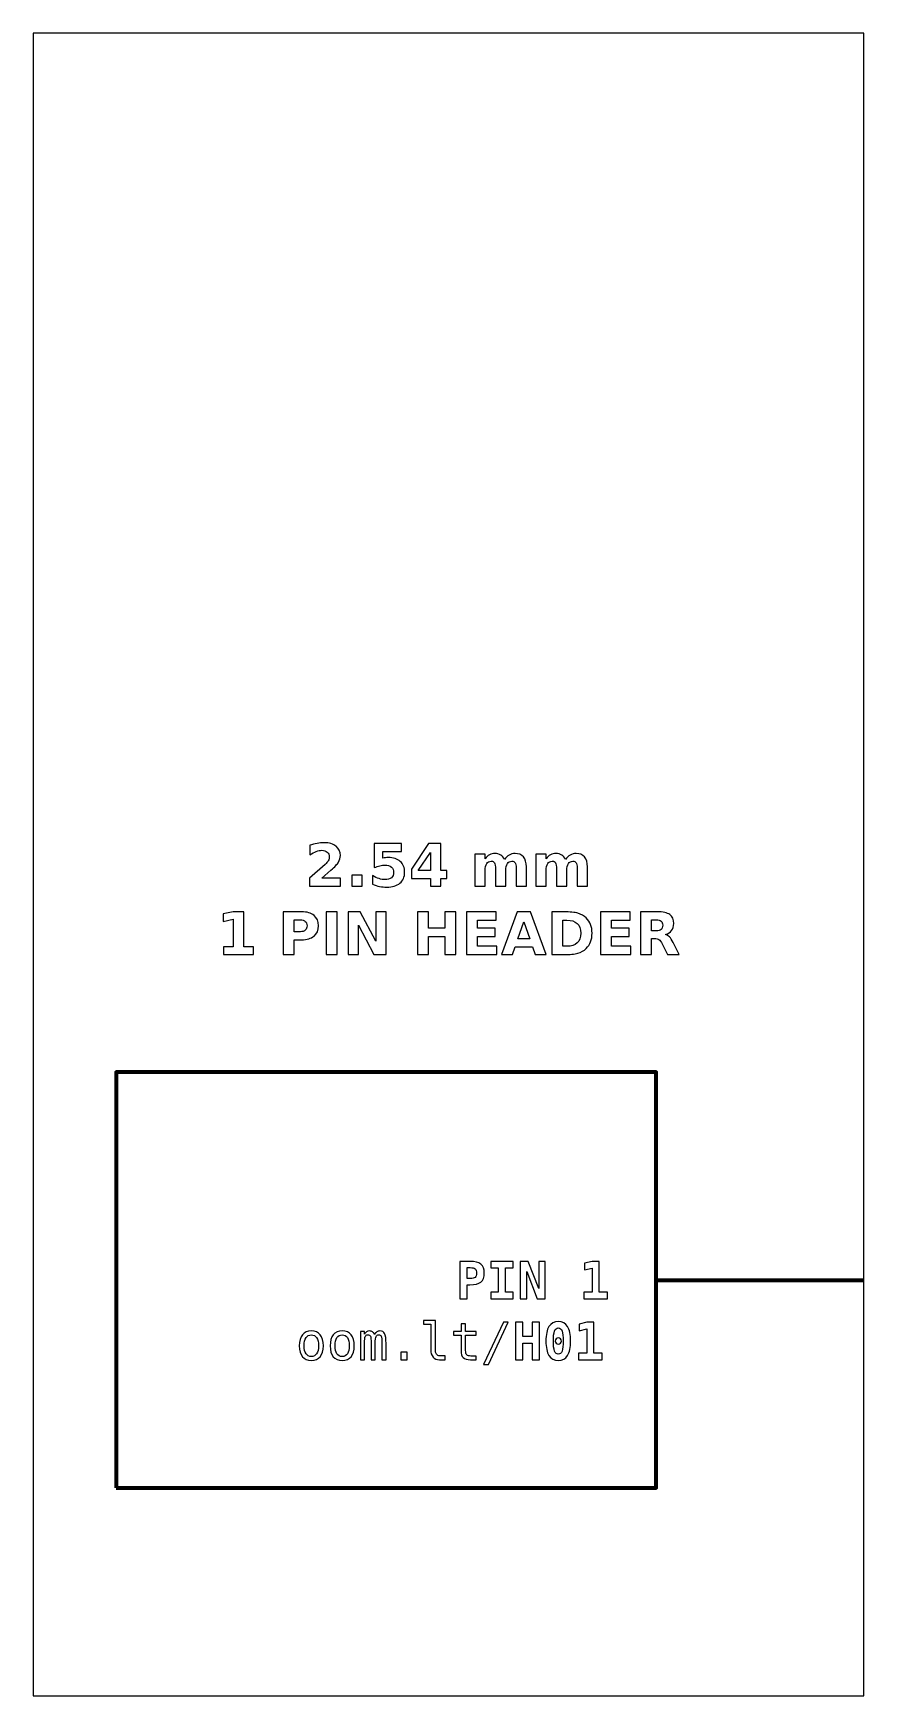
# Model space of a CAD drawing. Header units: centimetres. Extents: x -11.5 to -9.5, y -15.85 to -11.85.
import ezdxf

# ---------------------------------------------------------------- set-up
doc = ezdxf.new("R2010")
doc.units = ezdxf.units.CM
doc.header["$MEASUREMENT"] = 0
doc.layers.add('Layer 1', color=7, linetype='Continuous')

msp = doc.modelspace()

# ---------------------------------------------------------------- linework, layer by layer
at = {"layer": 'Layer 1', "color": 7}
msp.add_lwpolyline([(-11.5, -15.85), (-9.5, -15.85), (-9.5, -11.85), (-11.5, -11.85), (-11.5, -15.85)], close=True, dxfattribs=at)
at = {"layer": 'Layer 1', "color": 7, "lineweight": 100}
msp.add_lwpolyline([(-11.3, -15.35), (-10, -15.35), (-10, -14.35), (-11.3, -14.35), (-11.3, -15.35)], close=True, dxfattribs=at)
at = {"layer": 'Layer 1', "color": 250}
for points, knots in [([(-10.80503, -13.88297), (-10.80503, -13.88297), (-10.75975, -13.88297), (-10.75975, -13.88297), (-10.75975, -13.88297), (-10.75975, -13.88297), (-10.75975, -13.90247), (-10.75975, -13.90247), (-10.75975, -13.90247), (-10.75975, -13.90247), (-10.83452, -13.90247), (-10.83452, -13.90247), (-10.83452, -13.90247), (-10.83452, -13.90247), (-10.83452, -13.88297), (-10.83452, -13.88297), (-10.83452, -13.88297), (-10.83452, -13.88297), (-10.79696, -13.84984), (-10.79696, -13.84984), (-10.79696, -13.84984), (-10.7936, -13.8468), (-10.79113, -13.84384), (-10.78953, -13.84095), (-10.78953, -13.84095), (-10.78791, -13.83805), (-10.78711, -13.83504), (-10.78711, -13.83191), (-10.78711, -13.83191), (-10.78711, -13.82709), (-10.78873, -13.82321), (-10.79197, -13.82027), (-10.79197, -13.82027), (-10.7952, -13.81733), (-10.7995, -13.81588), (-10.80489, -13.81588), (-10.80489, -13.81588), (-10.80902, -13.81588), (-10.81354, -13.81677), (-10.81846, -13.81853), (-10.81846, -13.81853), (-10.82337, -13.8203), (-10.82864, -13.82293), (-10.83424, -13.82641), (-10.83424, -13.82641), (-10.83424, -13.82641), (-10.83424, -13.80381), (-10.83424, -13.80381), (-10.83424, -13.80381), (-10.82826, -13.80184), (-10.82236, -13.80033), (-10.81653, -13.7993), (-10.81653, -13.7993), (-10.81069, -13.79826), (-10.80498, -13.79774), (-10.79936, -13.79774), (-10.79936, -13.79774), (-10.78706, -13.79774), (-10.77749, -13.80045), (-10.77067, -13.80588), (-10.77067, -13.80588), (-10.76385, -13.81129), (-10.76044, -13.81884), (-10.76044, -13.82855), (-10.76044, -13.82855), (-10.76044, -13.83415), (-10.76189, -13.83937), (-10.76479, -13.84422), (-10.76479, -13.84422), (-10.76768, -13.84906), (-10.77377, -13.85555), (-10.78304, -13.86369), (-10.78304, -13.86369), (-10.78304, -13.86369), (-10.80503, -13.88297), (-10.80503, -13.88297)], [0, 0, 0, 0, 0.0526316, 0.0526316, 0.0526316, 0.0526316, 0.1052632, 0.1052632, 0.1052632, 0.1052632, 0.1578947, 0.1578947, 0.1578947, 0.1578947, 0.2105263, 0.2105263, 0.2105263, 0.2105263, 0.2631579, 0.2631579, 0.2631579, 0.2631579, 0.3157895, 0.3157895, 0.3157895, 0.3157895, 0.3684211, 0.3684211, 0.3684211, 0.3684211, 0.4210526, 0.4210526, 0.4210526, 0.4210526, 0.4736842, 0.4736842, 0.4736842, 0.4736842, 0.5263158, 0.5263158, 0.5263158, 0.5263158, 0.5789474, 0.5789474, 0.5789474, 0.5789474, 0.6315789, 0.6315789, 0.6315789, 0.6315789, 0.6842105, 0.6842105, 0.6842105, 0.6842105, 0.7368421, 0.7368421, 0.7368421, 0.7368421, 0.7894737, 0.7894737, 0.7894737, 0.7894737, 0.8421053, 0.8421053, 0.8421053, 0.8421053, 0.8947368, 0.8947368, 0.8947368, 0.8947368, 0.9473684, 0.9473684, 0.9473684, 0.9473684, 1, 1, 1, 1]), ([(-10.67894, -13.7996), (-10.67894, -13.7996), (-10.613, -13.7996), (-10.613, -13.7996), (-10.613, -13.7996), (-10.613, -13.7996), (-10.613, -13.8191), (-10.613, -13.8191), (-10.613, -13.8191), (-10.613, -13.8191), (-10.6578, -13.8191), (-10.6578, -13.8191), (-10.6578, -13.8191), (-10.6578, -13.8191), (-10.6578, -13.83502), (-10.6578, -13.83502), (-10.6578, -13.83502), (-10.65578, -13.83448), (-10.65375, -13.83406), (-10.65171, -13.83375), (-10.65171, -13.83375), (-10.64966, -13.83344), (-10.64752, -13.8333), (-10.64533, -13.8333), (-10.64533, -13.8333), (-10.63278, -13.8333), (-10.62302, -13.83643), (-10.61603, -13.84271), (-10.61603, -13.84271), (-10.60905, -13.84897), (-10.60557, -13.85771), (-10.60557, -13.86891), (-10.60557, -13.86891), (-10.60557, -13.88003), (-10.60938, -13.88874), (-10.61697, -13.89504), (-10.61697, -13.89504), (-10.62457, -13.90132), (-10.63513, -13.90447), (-10.64863, -13.90447), (-10.64863, -13.90447), (-10.65446, -13.90447), (-10.66025, -13.9039), (-10.66596, -13.90278), (-10.66596, -13.90278), (-10.67168, -13.90165), (-10.67737, -13.89995), (-10.68301, -13.89765), (-10.68301, -13.89765), (-10.68301, -13.89765), (-10.68301, -13.87676), (-10.68301, -13.87676), (-10.68301, -13.87676), (-10.67741, -13.87999), (-10.6721, -13.88239), (-10.66707, -13.88398), (-10.66707, -13.88398), (-10.66203, -13.88561), (-10.65728, -13.88641), (-10.65284, -13.88641), (-10.65284, -13.88641), (-10.64639, -13.88641), (-10.64134, -13.88483), (-10.63764, -13.88168), (-10.63764, -13.88168), (-10.63395, -13.87855), (-10.63209, -13.8743), (-10.63209, -13.86891), (-10.63209, -13.86891), (-10.63209, -13.8635), (-10.63395, -13.85924), (-10.63764, -13.85612), (-10.63764, -13.85612), (-10.64134, -13.85299), (-10.64639, -13.85144), (-10.65284, -13.85144), (-10.65284, -13.85144), (-10.65665, -13.85144), (-10.66072, -13.85193), (-10.66502, -13.85292), (-10.66502, -13.85292), (-10.66935, -13.8539), (-10.67398, -13.85543), (-10.67894, -13.8575), (-10.67894, -13.8575), (-10.67894, -13.8575), (-10.67894, -13.7996), (-10.67894, -13.7996)], [0, 0, 0, 0, 0.0454545, 0.0454545, 0.0454545, 0.0454545, 0.0909091, 0.0909091, 0.0909091, 0.0909091, 0.1363636, 0.1363636, 0.1363636, 0.1363636, 0.1818182, 0.1818182, 0.1818182, 0.1818182, 0.2272727, 0.2272727, 0.2272727, 0.2272727, 0.2727273, 0.2727273, 0.2727273, 0.2727273, 0.3181818, 0.3181818, 0.3181818, 0.3181818, 0.3636364, 0.3636364, 0.3636364, 0.3636364, 0.4090909, 0.4090909, 0.4090909, 0.4090909, 0.4545455, 0.4545455, 0.4545455, 0.4545455, 0.5, 0.5, 0.5, 0.5, 0.5454545, 0.5454545, 0.5454545, 0.5454545, 0.5909091, 0.5909091, 0.5909091, 0.5909091, 0.6363636, 0.6363636, 0.6363636, 0.6363636, 0.6818182, 0.6818182, 0.6818182, 0.6818182, 0.7272727, 0.7272727, 0.7272727, 0.7272727, 0.7727273, 0.7727273, 0.7727273, 0.7727273, 0.8181818, 0.8181818, 0.8181818, 0.8181818, 0.8636364, 0.8636364, 0.8636364, 0.8636364, 0.9090909, 0.9090909, 0.9090909, 0.9090909, 0.9545455, 0.9545455, 0.9545455, 0.9545455, 1, 1, 1, 1]), ([(-10.54816, -13.7996), (-10.54816, -13.7996), (-10.51866, -13.7996), (-10.51866, -13.7996), (-10.51866, -13.7996), (-10.51866, -13.7996), (-10.51866, -13.86451), (-10.51866, -13.86451), (-10.51866, -13.86451), (-10.51866, -13.86451), (-10.50399, -13.86451), (-10.50399, -13.86451), (-10.50399, -13.86451), (-10.50399, -13.86451), (-10.50399, -13.88373), (-10.50399, -13.88373), (-10.50399, -13.88373), (-10.50399, -13.88373), (-10.51866, -13.88373), (-10.51866, -13.88373), (-10.51866, -13.88373), (-10.51866, -13.88373), (-10.51866, -13.90247), (-10.51866, -13.90247), (-10.51866, -13.90247), (-10.51866, -13.90247), (-10.54373, -13.90247), (-10.54373, -13.90247), (-10.54373, -13.90247), (-10.54373, -13.90247), (-10.54373, -13.88373), (-10.54373, -13.88373), (-10.54373, -13.88373), (-10.54373, -13.88373), (-10.58936, -13.88373), (-10.58936, -13.88373), (-10.58936, -13.88373), (-10.58936, -13.88373), (-10.58936, -13.86098), (-10.58936, -13.86098), (-10.58936, -13.86098), (-10.58936, -13.86098), (-10.54816, -13.7996), (-10.54816, -13.7996)], [0, 0, 0, 0, 0.0909091, 0.0909091, 0.0909091, 0.0909091, 0.1818182, 0.1818182, 0.1818182, 0.1818182, 0.2727273, 0.2727273, 0.2727273, 0.2727273, 0.3636364, 0.3636364, 0.3636364, 0.3636364, 0.4545455, 0.4545455, 0.4545455, 0.4545455, 0.5454545, 0.5454545, 0.5454545, 0.5454545, 0.6363636, 0.6363636, 0.6363636, 0.6363636, 0.7272727, 0.7272727, 0.7272727, 0.7272727, 0.8181818, 0.8181818, 0.8181818, 0.8181818, 0.9090909, 0.9090909, 0.9090909, 0.9090909, 1, 1, 1, 1]), ([(-10.54373, -13.82145), (-10.54373, -13.82145), (-10.57283, -13.86451), (-10.57283, -13.86451), (-10.57283, -13.86451), (-10.57283, -13.86451), (-10.54373, -13.86451), (-10.54373, -13.86451), (-10.54373, -13.86451), (-10.54373, -13.86451), (-10.54373, -13.82145), (-10.54373, -13.82145)], [0, 0, 0, 0, 0.3333333, 0.3333333, 0.3333333, 0.3333333, 0.6666667, 0.6666667, 0.6666667, 0.6666667, 1, 1, 1, 1]), ([(-10.36502, -13.83812), (-10.36189, -13.83335), (-10.3582, -13.8297), (-10.35389, -13.82721), (-10.35389, -13.82721), (-10.34959, -13.82469), (-10.34489, -13.82345), (-10.33974, -13.82345), (-10.33974, -13.82345), (-10.33087, -13.82345), (-10.32412, -13.82618), (-10.31949, -13.83166), (-10.31949, -13.83166), (-10.31485, -13.83711), (-10.31252, -13.84506), (-10.31252, -13.85548), (-10.31252, -13.85548), (-10.31252, -13.85548), (-10.31252, -13.90247), (-10.31252, -13.90247), (-10.31252, -13.90247), (-10.31252, -13.90247), (-10.33734, -13.90247), (-10.33734, -13.90247), (-10.33734, -13.90247), (-10.33734, -13.90247), (-10.33734, -13.86223), (-10.33734, -13.86223), (-10.33734, -13.86223), (-10.33729, -13.86164), (-10.33727, -13.86103), (-10.33724, -13.86037), (-10.33724, -13.86037), (-10.33722, -13.85974), (-10.3372, -13.85882), (-10.3372, -13.85762), (-10.3372, -13.85762), (-10.3372, -13.85216), (-10.33799, -13.84819), (-10.33962, -13.84574), (-10.33962, -13.84574), (-10.34122, -13.84327), (-10.3438, -13.84205), (-10.34738, -13.84205), (-10.34738, -13.84205), (-10.35208, -13.84205), (-10.35568, -13.84398), (-10.35824, -13.84784), (-10.35824, -13.84784), (-10.36078, -13.85169), (-10.3621, -13.85727), (-10.3622, -13.86458), (-10.3622, -13.86458), (-10.3622, -13.86458), (-10.3622, -13.90247), (-10.3622, -13.90247), (-10.3622, -13.90247), (-10.3622, -13.90247), (-10.38701, -13.90247), (-10.38701, -13.90247), (-10.38701, -13.90247), (-10.38701, -13.90247), (-10.38701, -13.86223), (-10.38701, -13.86223), (-10.38701, -13.86223), (-10.38701, -13.85369), (-10.38774, -13.84819), (-10.38922, -13.84574), (-10.38922, -13.84574), (-10.39068, -13.84327), (-10.39329, -13.84205), (-10.39705, -13.84205), (-10.39705, -13.84205), (-10.4018, -13.84205), (-10.40545, -13.844), (-10.40801, -13.84788), (-10.40801, -13.84788), (-10.41057, -13.85176), (-10.41187, -13.85729), (-10.41187, -13.86451), (-10.41187, -13.86451), (-10.41187, -13.86451), (-10.41187, -13.90247), (-10.41187, -13.90247), (-10.41187, -13.90247), (-10.41187, -13.90247), (-10.43668, -13.90247), (-10.43668, -13.90247), (-10.43668, -13.90247), (-10.43668, -13.90247), (-10.43668, -13.82531), (-10.43668, -13.82531), (-10.43668, -13.82531), (-10.43668, -13.82531), (-10.41187, -13.82531), (-10.41187, -13.82531), (-10.41187, -13.82531), (-10.41187, -13.82531), (-10.41187, -13.83662), (-10.41187, -13.83662), (-10.41187, -13.83662), (-10.40883, -13.83224), (-10.40535, -13.82898), (-10.40142, -13.82676), (-10.40142, -13.82676), (-10.3975, -13.82455), (-10.39317, -13.82345), (-10.38844, -13.82345), (-10.38844, -13.82345), (-10.38313, -13.82345), (-10.3784, -13.82474), (-10.37433, -13.82731), (-10.37433, -13.82731), (-10.37024, -13.82989), (-10.36713, -13.83349), (-10.36502, -13.83812)], [0, 0, 0, 0, 0.0344828, 0.0344828, 0.0344828, 0.0344828, 0.0689655, 0.0689655, 0.0689655, 0.0689655, 0.1034483, 0.1034483, 0.1034483, 0.1034483, 0.137931, 0.137931, 0.137931, 0.137931, 0.1724138, 0.1724138, 0.1724138, 0.1724138, 0.2068966, 0.2068966, 0.2068966, 0.2068966, 0.2413793, 0.2413793, 0.2413793, 0.2413793, 0.2758621, 0.2758621, 0.2758621, 0.2758621, 0.3103448, 0.3103448, 0.3103448, 0.3103448, 0.3448276, 0.3448276, 0.3448276, 0.3448276, 0.3793103, 0.3793103, 0.3793103, 0.3793103, 0.4137931, 0.4137931, 0.4137931, 0.4137931, 0.4482759, 0.4482759, 0.4482759, 0.4482759, 0.4827586, 0.4827586, 0.4827586, 0.4827586, 0.5172414, 0.5172414, 0.5172414, 0.5172414, 0.5517241, 0.5517241, 0.5517241, 0.5517241, 0.5862069, 0.5862069, 0.5862069, 0.5862069, 0.6206897, 0.6206897, 0.6206897, 0.6206897, 0.6551724, 0.6551724, 0.6551724, 0.6551724, 0.6896552, 0.6896552, 0.6896552, 0.6896552, 0.7241379, 0.7241379, 0.7241379, 0.7241379, 0.7586207, 0.7586207, 0.7586207, 0.7586207, 0.7931034, 0.7931034, 0.7931034, 0.7931034, 0.8275862, 0.8275862, 0.8275862, 0.8275862, 0.862069, 0.862069, 0.862069, 0.862069, 0.8965517, 0.8965517, 0.8965517, 0.8965517, 0.9310345, 0.9310345, 0.9310345, 0.9310345, 0.9655172, 0.9655172, 0.9655172, 0.9655172, 1, 1, 1, 1]), ([(-10.21798, -13.83812), (-10.21485, -13.83335), (-10.21116, -13.8297), (-10.20685, -13.82721), (-10.20685, -13.82721), (-10.20255, -13.82469), (-10.19785, -13.82345), (-10.1927, -13.82345), (-10.1927, -13.82345), (-10.18383, -13.82345), (-10.17708, -13.82618), (-10.17245, -13.83166), (-10.17245, -13.83166), (-10.16781, -13.83711), (-10.16548, -13.84506), (-10.16548, -13.85548), (-10.16548, -13.85548), (-10.16548, -13.85548), (-10.16548, -13.90247), (-10.16548, -13.90247), (-10.16548, -13.90247), (-10.16548, -13.90247), (-10.1903, -13.90247), (-10.1903, -13.90247), (-10.1903, -13.90247), (-10.1903, -13.90247), (-10.1903, -13.86223), (-10.1903, -13.86223), (-10.1903, -13.86223), (-10.19025, -13.86164), (-10.19023, -13.86103), (-10.1902, -13.86037), (-10.1902, -13.86037), (-10.19018, -13.85974), (-10.19016, -13.85882), (-10.19016, -13.85762), (-10.19016, -13.85762), (-10.19016, -13.85216), (-10.19095, -13.84819), (-10.19258, -13.84574), (-10.19258, -13.84574), (-10.19418, -13.84327), (-10.19676, -13.84205), (-10.20034, -13.84205), (-10.20034, -13.84205), (-10.20504, -13.84205), (-10.20864, -13.84398), (-10.2112, -13.84784), (-10.2112, -13.84784), (-10.21374, -13.85169), (-10.21506, -13.85727), (-10.21516, -13.86458), (-10.21516, -13.86458), (-10.21516, -13.86458), (-10.21516, -13.90247), (-10.21516, -13.90247), (-10.21516, -13.90247), (-10.21516, -13.90247), (-10.23997, -13.90247), (-10.23997, -13.90247), (-10.23997, -13.90247), (-10.23997, -13.90247), (-10.23997, -13.86223), (-10.23997, -13.86223), (-10.23997, -13.86223), (-10.23997, -13.85369), (-10.2407, -13.84819), (-10.24218, -13.84574), (-10.24218, -13.84574), (-10.24364, -13.84327), (-10.24625, -13.84205), (-10.25001, -13.84205), (-10.25001, -13.84205), (-10.25476, -13.84205), (-10.25841, -13.844), (-10.26097, -13.84788), (-10.26097, -13.84788), (-10.26353, -13.85176), (-10.26483, -13.85729), (-10.26483, -13.86451), (-10.26483, -13.86451), (-10.26483, -13.86451), (-10.26483, -13.90247), (-10.26483, -13.90247), (-10.26483, -13.90247), (-10.26483, -13.90247), (-10.28964, -13.90247), (-10.28964, -13.90247), (-10.28964, -13.90247), (-10.28964, -13.90247), (-10.28964, -13.82531), (-10.28964, -13.82531), (-10.28964, -13.82531), (-10.28964, -13.82531), (-10.26483, -13.82531), (-10.26483, -13.82531), (-10.26483, -13.82531), (-10.26483, -13.82531), (-10.26483, -13.83662), (-10.26483, -13.83662), (-10.26483, -13.83662), (-10.26179, -13.83224), (-10.25831, -13.82898), (-10.25438, -13.82676), (-10.25438, -13.82676), (-10.25046, -13.82455), (-10.24613, -13.82345), (-10.2414, -13.82345), (-10.2414, -13.82345), (-10.23609, -13.82345), (-10.23136, -13.82474), (-10.22729, -13.82731), (-10.22729, -13.82731), (-10.2232, -13.82989), (-10.22009, -13.83349), (-10.21798, -13.83812)], [0, 0, 0, 0, 0.0344828, 0.0344828, 0.0344828, 0.0344828, 0.0689655, 0.0689655, 0.0689655, 0.0689655, 0.1034483, 0.1034483, 0.1034483, 0.1034483, 0.137931, 0.137931, 0.137931, 0.137931, 0.1724138, 0.1724138, 0.1724138, 0.1724138, 0.2068966, 0.2068966, 0.2068966, 0.2068966, 0.2413793, 0.2413793, 0.2413793, 0.2413793, 0.2758621, 0.2758621, 0.2758621, 0.2758621, 0.3103448, 0.3103448, 0.3103448, 0.3103448, 0.3448276, 0.3448276, 0.3448276, 0.3448276, 0.3793103, 0.3793103, 0.3793103, 0.3793103, 0.4137931, 0.4137931, 0.4137931, 0.4137931, 0.4482759, 0.4482759, 0.4482759, 0.4482759, 0.4827586, 0.4827586, 0.4827586, 0.4827586, 0.5172414, 0.5172414, 0.5172414, 0.5172414, 0.5517241, 0.5517241, 0.5517241, 0.5517241, 0.5862069, 0.5862069, 0.5862069, 0.5862069, 0.6206897, 0.6206897, 0.6206897, 0.6206897, 0.6551724, 0.6551724, 0.6551724, 0.6551724, 0.6896552, 0.6896552, 0.6896552, 0.6896552, 0.7241379, 0.7241379, 0.7241379, 0.7241379, 0.7586207, 0.7586207, 0.7586207, 0.7586207, 0.7931034, 0.7931034, 0.7931034, 0.7931034, 0.8275862, 0.8275862, 0.8275862, 0.8275862, 0.862069, 0.862069, 0.862069, 0.862069, 0.8965517, 0.8965517, 0.8965517, 0.8965517, 0.9310345, 0.9310345, 0.9310345, 0.9310345, 0.9655172, 0.9655172, 0.9655172, 0.9655172, 1, 1, 1, 1]), ([(-10.73311, -13.8758), (-10.73311, -13.8758), (-10.70829, -13.8758), (-10.70829, -13.8758), (-10.70829, -13.8758), (-10.70829, -13.8758), (-10.70829, -13.90247), (-10.70829, -13.90247), (-10.70829, -13.90247), (-10.70829, -13.90247), (-10.73311, -13.90247), (-10.73311, -13.90247), (-10.73311, -13.90247), (-10.73311, -13.90247), (-10.73311, -13.8758), (-10.73311, -13.8758)], [0, 0, 0, 0, 0.25, 0.25, 0.25, 0.25, 0.5, 0.5, 0.5, 0.5, 0.75, 0.75, 0.75, 0.75, 1, 1, 1, 1]), ([(-11.04163, -14.0484), (-11.04163, -14.0484), (-11.0182, -14.0484), (-11.0182, -14.0484), (-11.0182, -14.0484), (-11.0182, -14.0484), (-11.0182, -13.98191), (-11.0182, -13.98191), (-11.0182, -13.98191), (-11.0182, -13.98191), (-11.04224, -13.98688), (-11.04224, -13.98688), (-11.04224, -13.98688), (-11.04224, -13.98688), (-11.04224, -13.96881), (-11.04224, -13.96881), (-11.04224, -13.96881), (-11.04224, -13.96881), (-11.01834, -13.96385), (-11.01834, -13.96385), (-11.01834, -13.96385), (-11.01834, -13.96385), (-10.99313, -13.96385), (-10.99313, -13.96385), (-10.99313, -13.96385), (-10.99313, -13.96385), (-10.99313, -14.0484), (-10.99313, -14.0484), (-10.99313, -14.0484), (-10.99313, -14.0484), (-10.96971, -14.0484), (-10.96971, -14.0484), (-10.96971, -14.0484), (-10.96971, -14.0484), (-10.96971, -14.06672), (-10.96971, -14.06672), (-10.96971, -14.06672), (-10.96971, -14.06672), (-11.04163, -14.06672), (-11.04163, -14.06672), (-11.04163, -14.06672), (-11.04163, -14.06672), (-11.04163, -14.0484), (-11.04163, -14.0484)], [0, 0, 0, 0, 0.0909091, 0.0909091, 0.0909091, 0.0909091, 0.1818182, 0.1818182, 0.1818182, 0.1818182, 0.2727273, 0.2727273, 0.2727273, 0.2727273, 0.3636364, 0.3636364, 0.3636364, 0.3636364, 0.4545455, 0.4545455, 0.4545455, 0.4545455, 0.5454545, 0.5454545, 0.5454545, 0.5454545, 0.6363636, 0.6363636, 0.6363636, 0.6363636, 0.7272727, 0.7272727, 0.7272727, 0.7272727, 0.8181818, 0.8181818, 0.8181818, 0.8181818, 0.9090909, 0.9090909, 0.9090909, 0.9090909, 1, 1, 1, 1]), ([(-10.89788, -13.96385), (-10.89788, -13.96385), (-10.85386, -13.96385), (-10.85386, -13.96385), (-10.85386, -13.96385), (-10.84076, -13.96385), (-10.83071, -13.96677), (-10.8237, -13.97258), (-10.8237, -13.97258), (-10.8167, -13.97839), (-10.81319, -13.98666), (-10.81319, -13.99741), (-10.81319, -13.99741), (-10.81319, -14.00818), (-10.8167, -14.01648), (-10.8237, -14.02229), (-10.8237, -14.02229), (-10.83071, -14.0281), (-10.84076, -14.03102), (-10.85386, -14.03102), (-10.85386, -14.03102), (-10.85386, -14.03102), (-10.87135, -14.03102), (-10.87135, -14.03102), (-10.87135, -14.03102), (-10.87135, -14.03102), (-10.87135, -14.06672), (-10.87135, -14.06672), (-10.87135, -14.06672), (-10.87135, -14.06672), (-10.89788, -14.06672), (-10.89788, -14.06672), (-10.89788, -14.06672), (-10.89788, -14.06672), (-10.89788, -13.96385), (-10.89788, -13.96385)], [0, 0, 0, 0, 0.1111111, 0.1111111, 0.1111111, 0.1111111, 0.2222222, 0.2222222, 0.2222222, 0.2222222, 0.3333333, 0.3333333, 0.3333333, 0.3333333, 0.4444444, 0.4444444, 0.4444444, 0.4444444, 0.5555556, 0.5555556, 0.5555556, 0.5555556, 0.6666667, 0.6666667, 0.6666667, 0.6666667, 0.7777778, 0.7777778, 0.7777778, 0.7777778, 0.8888889, 0.8888889, 0.8888889, 0.8888889, 1, 1, 1, 1]), ([(-10.87135, -13.98307), (-10.87135, -13.98307), (-10.87135, -14.0118), (-10.87135, -14.0118), (-10.87135, -14.0118), (-10.87135, -14.0118), (-10.85668, -14.0118), (-10.85668, -14.0118), (-10.85668, -14.0118), (-10.85153, -14.0118), (-10.84755, -14.01056), (-10.84475, -14.00804), (-10.84475, -14.00804), (-10.84195, -14.00555), (-10.84054, -14.002), (-10.84054, -13.99741), (-10.84054, -13.99741), (-10.84054, -13.9928), (-10.84195, -13.98927), (-10.84475, -13.98678), (-10.84475, -13.98678), (-10.84755, -13.98431), (-10.85153, -13.98307), (-10.85668, -13.98307), (-10.85668, -13.98307), (-10.85668, -13.98307), (-10.87135, -13.98307), (-10.87135, -13.98307)], [0, 0, 0, 0, 0.1428571, 0.1428571, 0.1428571, 0.1428571, 0.2857143, 0.2857143, 0.2857143, 0.2857143, 0.4285714, 0.4285714, 0.4285714, 0.4285714, 0.5714286, 0.5714286, 0.5714286, 0.5714286, 0.7142857, 0.7142857, 0.7142857, 0.7142857, 0.8571429, 0.8571429, 0.8571429, 0.8571429, 1, 1, 1, 1]), ([(-10.79447, -13.96385), (-10.79447, -13.96385), (-10.76794, -13.96385), (-10.76794, -13.96385), (-10.76794, -13.96385), (-10.76794, -13.96385), (-10.76794, -14.06672), (-10.76794, -14.06672), (-10.76794, -14.06672), (-10.76794, -14.06672), (-10.79447, -14.06672), (-10.79447, -14.06672), (-10.79447, -14.06672), (-10.79447, -14.06672), (-10.79447, -13.96385), (-10.79447, -13.96385)], [0, 0, 0, 0, 0.25, 0.25, 0.25, 0.25, 0.5, 0.5, 0.5, 0.5, 0.75, 0.75, 0.75, 0.75, 1, 1, 1, 1]), ([(-10.74198, -13.96385), (-10.74198, -13.96385), (-10.71235, -13.96385), (-10.71235, -13.96385), (-10.71235, -13.96385), (-10.71235, -13.96385), (-10.67493, -14.03441), (-10.67493, -14.03441), (-10.67493, -14.03441), (-10.67493, -14.03441), (-10.67493, -13.96385), (-10.67493, -13.96385), (-10.67493, -13.96385), (-10.67493, -13.96385), (-10.64979, -13.96385), (-10.64979, -13.96385), (-10.64979, -13.96385), (-10.64979, -13.96385), (-10.64979, -14.06672), (-10.64979, -14.06672), (-10.64979, -14.06672), (-10.64979, -14.06672), (-10.67942, -14.06672), (-10.67942, -14.06672), (-10.67942, -14.06672), (-10.67942, -14.06672), (-10.71684, -13.99616), (-10.71684, -13.99616), (-10.71684, -13.99616), (-10.71684, -13.99616), (-10.71684, -14.06672), (-10.71684, -14.06672), (-10.71684, -14.06672), (-10.71684, -14.06672), (-10.74198, -14.06672), (-10.74198, -14.06672), (-10.74198, -14.06672), (-10.74198, -14.06672), (-10.74198, -13.96385), (-10.74198, -13.96385)], [0, 0, 0, 0, 0.1, 0.1, 0.1, 0.1, 0.2, 0.2, 0.2, 0.2, 0.3, 0.3, 0.3, 0.3, 0.4, 0.4, 0.4, 0.4, 0.5, 0.5, 0.5, 0.5, 0.6, 0.6, 0.6, 0.6, 0.7, 0.7, 0.7, 0.7, 0.8, 0.8, 0.8, 0.8, 0.9, 0.9, 0.9, 0.9, 1, 1, 1, 1]), ([(-10.57476, -13.96385), (-10.57476, -13.96385), (-10.54823, -13.96385), (-10.54823, -13.96385), (-10.54823, -13.96385), (-10.54823, -13.96385), (-10.54823, -14.00306), (-10.54823, -14.00306), (-10.54823, -14.00306), (-10.54823, -14.00306), (-10.5091, -14.00306), (-10.5091, -14.00306), (-10.5091, -14.00306), (-10.5091, -14.00306), (-10.5091, -13.96385), (-10.5091, -13.96385), (-10.5091, -13.96385), (-10.5091, -13.96385), (-10.48257, -13.96385), (-10.48257, -13.96385), (-10.48257, -13.96385), (-10.48257, -13.96385), (-10.48257, -14.06672), (-10.48257, -14.06672), (-10.48257, -14.06672), (-10.48257, -14.06672), (-10.5091, -14.06672), (-10.5091, -14.06672), (-10.5091, -14.06672), (-10.5091, -14.06672), (-10.5091, -14.02312), (-10.5091, -14.02312), (-10.5091, -14.02312), (-10.5091, -14.02312), (-10.54823, -14.02312), (-10.54823, -14.02312), (-10.54823, -14.02312), (-10.54823, -14.02312), (-10.54823, -14.06672), (-10.54823, -14.06672), (-10.54823, -14.06672), (-10.54823, -14.06672), (-10.57476, -14.06672), (-10.57476, -14.06672), (-10.57476, -14.06672), (-10.57476, -14.06672), (-10.57476, -13.96385), (-10.57476, -13.96385)], [0, 0, 0, 0, 0.0833333, 0.0833333, 0.0833333, 0.0833333, 0.1666667, 0.1666667, 0.1666667, 0.1666667, 0.25, 0.25, 0.25, 0.25, 0.3333333, 0.3333333, 0.3333333, 0.3333333, 0.4166667, 0.4166667, 0.4166667, 0.4166667, 0.5, 0.5, 0.5, 0.5, 0.5833333, 0.5833333, 0.5833333, 0.5833333, 0.6666667, 0.6666667, 0.6666667, 0.6666667, 0.75, 0.75, 0.75, 0.75, 0.8333333, 0.8333333, 0.8333333, 0.8333333, 0.9166667, 0.9166667, 0.9166667, 0.9166667, 1, 1, 1, 1]), ([(-10.45667, -13.96385), (-10.45667, -13.96385), (-10.38508, -13.96385), (-10.38508, -13.96385), (-10.38508, -13.96385), (-10.38508, -13.96385), (-10.38508, -13.98391), (-10.38508, -13.98391), (-10.38508, -13.98391), (-10.38508, -13.98391), (-10.43014, -13.98391), (-10.43014, -13.98391), (-10.43014, -13.98391), (-10.43014, -13.98391), (-10.43014, -14.00306), (-10.43014, -14.00306), (-10.43014, -14.00306), (-10.43014, -14.00306), (-10.38779, -14.00306), (-10.38779, -14.00306), (-10.38779, -14.00306), (-10.38779, -14.00306), (-10.38779, -14.02312), (-10.38779, -14.02312), (-10.38779, -14.02312), (-10.38779, -14.02312), (-10.43014, -14.02312), (-10.43014, -14.02312), (-10.43014, -14.02312), (-10.43014, -14.02312), (-10.43014, -14.04666), (-10.43014, -14.04666), (-10.43014, -14.04666), (-10.43014, -14.04666), (-10.38358, -14.04666), (-10.38358, -14.04666), (-10.38358, -14.04666), (-10.38358, -14.04666), (-10.38358, -14.06672), (-10.38358, -14.06672), (-10.38358, -14.06672), (-10.38358, -14.06672), (-10.45667, -14.06672), (-10.45667, -14.06672), (-10.45667, -14.06672), (-10.45667, -14.06672), (-10.45667, -13.96385), (-10.45667, -13.96385)], [0, 0, 0, 0, 0.0833333, 0.0833333, 0.0833333, 0.0833333, 0.1666667, 0.1666667, 0.1666667, 0.1666667, 0.25, 0.25, 0.25, 0.25, 0.3333333, 0.3333333, 0.3333333, 0.3333333, 0.4166667, 0.4166667, 0.4166667, 0.4166667, 0.5, 0.5, 0.5, 0.5, 0.5833333, 0.5833333, 0.5833333, 0.5833333, 0.6666667, 0.6666667, 0.6666667, 0.6666667, 0.75, 0.75, 0.75, 0.75, 0.8333333, 0.8333333, 0.8333333, 0.8333333, 0.9166667, 0.9166667, 0.9166667, 0.9166667, 1, 1, 1, 1]), ([(-10.29785, -14.048), (-10.29785, -14.048), (-10.33934, -14.048), (-10.33934, -14.048), (-10.33934, -14.048), (-10.33934, -14.048), (-10.34588, -14.06672), (-10.34588, -14.06672), (-10.34588, -14.06672), (-10.34588, -14.06672), (-10.37255, -14.06672), (-10.37255, -14.06672), (-10.37255, -14.06672), (-10.37255, -14.06672), (-10.33445, -13.96385), (-10.33445, -13.96385), (-10.33445, -13.96385), (-10.33445, -13.96385), (-10.30282, -13.96385), (-10.30282, -13.96385), (-10.30282, -13.96385), (-10.30282, -13.96385), (-10.26472, -14.06672), (-10.26472, -14.06672), (-10.26472, -14.06672), (-10.26472, -14.06672), (-10.29139, -14.06672), (-10.29139, -14.06672), (-10.29139, -14.06672), (-10.29139, -14.06672), (-10.29785, -14.048), (-10.29785, -14.048)], [0, 0, 0, 0, 0.125, 0.125, 0.125, 0.125, 0.25, 0.25, 0.25, 0.25, 0.375, 0.375, 0.375, 0.375, 0.5, 0.5, 0.5, 0.5, 0.625, 0.625, 0.625, 0.625, 0.75, 0.75, 0.75, 0.75, 0.875, 0.875, 0.875, 0.875, 1, 1, 1, 1]), ([(-10.33273, -14.0289), (-10.33273, -14.0289), (-10.30453, -14.0289), (-10.30453, -14.0289), (-10.30453, -14.0289), (-10.30453, -14.0289), (-10.3186, -13.98798), (-10.3186, -13.98798), (-10.3186, -13.98798), (-10.3186, -13.98798), (-10.33273, -14.0289), (-10.33273, -14.0289)], [0, 0, 0, 0, 0.3333333, 0.3333333, 0.3333333, 0.3333333, 0.6666667, 0.6666667, 0.6666667, 0.6666667, 1, 1, 1, 1]), ([(-10.25105, -13.96385), (-10.25105, -13.96385), (-10.22306, -13.96385), (-10.22306, -13.96385), (-10.22306, -13.96385), (-10.20745, -13.96385), (-10.19583, -13.96496), (-10.18819, -13.96719), (-10.18819, -13.96719), (-10.18054, -13.96942), (-10.17398, -13.97319), (-10.1685, -13.97853), (-10.1685, -13.97853), (-10.16368, -13.98316), (-10.16011, -13.98852), (-10.15775, -13.99459), (-10.15775, -13.99459), (-10.15543, -14.00063), (-10.15425, -14.0075), (-10.15425, -14.01519), (-10.15425, -14.01519), (-10.15425, -14.02295), (-10.15543, -14.02987), (-10.15775, -14.03596), (-10.15775, -14.03596), (-10.16011, -14.04205), (-10.16368, -14.04741), (-10.1685, -14.05204), (-10.1685, -14.05204), (-10.17403, -14.05738), (-10.18064, -14.06115), (-10.18835, -14.06338), (-10.18835, -14.06338), (-10.19607, -14.06561), (-10.20764, -14.06672), (-10.22306, -14.06672), (-10.22306, -14.06672), (-10.22306, -14.06672), (-10.25105, -14.06672), (-10.25105, -14.06672), (-10.25105, -14.06672), (-10.25105, -14.06672), (-10.25105, -13.96385), (-10.25105, -13.96385)], [0, 0, 0, 0, 0.0909091, 0.0909091, 0.0909091, 0.0909091, 0.1818182, 0.1818182, 0.1818182, 0.1818182, 0.2727273, 0.2727273, 0.2727273, 0.2727273, 0.3636364, 0.3636364, 0.3636364, 0.3636364, 0.4545455, 0.4545455, 0.4545455, 0.4545455, 0.5454545, 0.5454545, 0.5454545, 0.5454545, 0.6363636, 0.6363636, 0.6363636, 0.6363636, 0.7272727, 0.7272727, 0.7272727, 0.7272727, 0.8181818, 0.8181818, 0.8181818, 0.8181818, 0.9090909, 0.9090909, 0.9090909, 0.9090909, 1, 1, 1, 1]), ([(-10.22452, -13.98391), (-10.22452, -13.98391), (-10.22452, -14.04666), (-10.22452, -14.04666), (-10.22452, -14.04666), (-10.22452, -14.04666), (-10.21502, -14.04666), (-10.21502, -14.04666), (-10.21502, -14.04666), (-10.20418, -14.04666), (-10.1959, -14.04398), (-10.19019, -14.03859), (-10.19019, -14.03859), (-10.18447, -14.03323), (-10.1816, -14.02542), (-10.1816, -14.01519), (-10.1816, -14.01519), (-10.1816, -14.00498), (-10.18445, -13.99722), (-10.19014, -13.99191), (-10.19014, -13.99191), (-10.19583, -13.98657), (-10.20413, -13.98391), (-10.21502, -13.98391), (-10.21502, -13.98391), (-10.21502, -13.98391), (-10.22452, -13.98391), (-10.22452, -13.98391)], [0, 0, 0, 0, 0.1428571, 0.1428571, 0.1428571, 0.1428571, 0.2857143, 0.2857143, 0.2857143, 0.2857143, 0.4285714, 0.4285714, 0.4285714, 0.4285714, 0.5714286, 0.5714286, 0.5714286, 0.5714286, 0.7142857, 0.7142857, 0.7142857, 0.7142857, 0.8571429, 0.8571429, 0.8571429, 0.8571429, 1, 1, 1, 1]), ([(-10.13393, -13.96385), (-10.13393, -13.96385), (-10.06234, -13.96385), (-10.06234, -13.96385), (-10.06234, -13.96385), (-10.06234, -13.96385), (-10.06234, -13.98391), (-10.06234, -13.98391), (-10.06234, -13.98391), (-10.06234, -13.98391), (-10.1074, -13.98391), (-10.1074, -13.98391), (-10.1074, -13.98391), (-10.1074, -13.98391), (-10.1074, -14.00306), (-10.1074, -14.00306), (-10.1074, -14.00306), (-10.1074, -14.00306), (-10.06505, -14.00306), (-10.06505, -14.00306), (-10.06505, -14.00306), (-10.06505, -14.00306), (-10.06505, -14.02312), (-10.06505, -14.02312), (-10.06505, -14.02312), (-10.06505, -14.02312), (-10.1074, -14.02312), (-10.1074, -14.02312), (-10.1074, -14.02312), (-10.1074, -14.02312), (-10.1074, -14.04666), (-10.1074, -14.04666), (-10.1074, -14.04666), (-10.1074, -14.04666), (-10.06084, -14.04666), (-10.06084, -14.04666), (-10.06084, -14.04666), (-10.06084, -14.04666), (-10.06084, -14.06672), (-10.06084, -14.06672), (-10.06084, -14.06672), (-10.06084, -14.06672), (-10.13393, -14.06672), (-10.13393, -14.06672), (-10.13393, -14.06672), (-10.13393, -14.06672), (-10.13393, -13.96385), (-10.13393, -13.96385)], [0, 0, 0, 0, 0.0833333, 0.0833333, 0.0833333, 0.0833333, 0.1666667, 0.1666667, 0.1666667, 0.1666667, 0.25, 0.25, 0.25, 0.25, 0.3333333, 0.3333333, 0.3333333, 0.3333333, 0.4166667, 0.4166667, 0.4166667, 0.4166667, 0.5, 0.5, 0.5, 0.5, 0.5833333, 0.5833333, 0.5833333, 0.5833333, 0.6666667, 0.6666667, 0.6666667, 0.6666667, 0.75, 0.75, 0.75, 0.75, 0.8333333, 0.8333333, 0.8333333, 0.8333333, 0.9166667, 0.9166667, 0.9166667, 0.9166667, 1, 1, 1, 1]), ([(-10.011, -14.0278), (-10.011, -14.0278), (-10.011, -14.06672), (-10.011, -14.06672), (-10.011, -14.06672), (-10.011, -14.06672), (-10.03753, -14.06672), (-10.03753, -14.06672), (-10.03753, -14.06672), (-10.03753, -14.06672), (-10.03753, -13.96385), (-10.03753, -13.96385), (-10.03753, -13.96385), (-10.03753, -13.96385), (-9.99701, -13.96385), (-9.99701, -13.96385), (-9.99701, -13.96385), (-9.98346, -13.96385), (-9.97351, -13.96613), (-9.96721, -13.97067), (-9.96721, -13.97067), (-9.96089, -13.97521), (-9.95773, -13.98241), (-9.95773, -13.99224), (-9.95773, -13.99224), (-9.95773, -13.99903), (-9.95938, -14.00463), (-9.96265, -14.00898), (-9.96265, -14.00898), (-9.96594, -14.01336), (-9.9709, -14.01658), (-9.97751, -14.01863), (-9.97751, -14.01863), (-9.97389, -14.01947), (-9.97062, -14.02133), (-9.96775, -14.02425), (-9.96775, -14.02425), (-9.96488, -14.02716), (-9.96199, -14.03158), (-9.95905, -14.03751), (-9.95905, -14.03751), (-9.95905, -14.03751), (-9.94463, -14.06672), (-9.94463, -14.06672), (-9.94463, -14.06672), (-9.94463, -14.06672), (-9.9729, -14.06672), (-9.9729, -14.06672), (-9.9729, -14.06672), (-9.9729, -14.06672), (-9.98544, -14.04116), (-9.98544, -14.04116), (-9.98544, -14.04116), (-9.98795, -14.03603), (-9.99052, -14.0325), (-9.99313, -14.03062), (-9.99313, -14.03062), (-9.99572, -14.02874), (-9.99917, -14.0278), (-10.0035, -14.0278), (-10.0035, -14.0278), (-10.0035, -14.0278), (-10.011, -14.0278), (-10.011, -14.0278)], [0, 0, 0, 0, 0.0625, 0.0625, 0.0625, 0.0625, 0.125, 0.125, 0.125, 0.125, 0.1875, 0.1875, 0.1875, 0.1875, 0.25, 0.25, 0.25, 0.25, 0.3125, 0.3125, 0.3125, 0.3125, 0.375, 0.375, 0.375, 0.375, 0.4375, 0.4375, 0.4375, 0.4375, 0.5, 0.5, 0.5, 0.5, 0.5625, 0.5625, 0.5625, 0.5625, 0.625, 0.625, 0.625, 0.625, 0.6875, 0.6875, 0.6875, 0.6875, 0.75, 0.75, 0.75, 0.75, 0.8125, 0.8125, 0.8125, 0.8125, 0.875, 0.875, 0.875, 0.875, 0.9375, 0.9375, 0.9375, 0.9375, 1, 1, 1, 1]), ([(-9.99983, -14.00948), (-9.99428, -14.00948), (-9.99028, -14.00844), (-9.98788, -14.00637), (-9.98788, -14.00637), (-9.98546, -14.0043), (-9.98426, -14.00089), (-9.98426, -13.99616), (-9.98426, -13.99616), (-9.98426, -13.99148), (-9.98546, -13.98812), (-9.98788, -13.9861), (-9.98788, -13.9861), (-9.99028, -13.98408), (-9.99428, -13.98307), (-9.99983, -13.98307), (-9.99983, -13.98307), (-9.99983, -13.98307), (-10.011, -13.98307), (-10.011, -13.98307), (-10.011, -13.98307), (-10.011, -13.98307), (-10.011, -14.00948), (-10.011, -14.00948), (-10.011, -14.00948), (-10.011, -14.00948), (-9.99983, -14.00948), (-9.99983, -14.00948)], [0, 0, 0, 0, 0.1428571, 0.1428571, 0.1428571, 0.1428571, 0.2857143, 0.2857143, 0.2857143, 0.2857143, 0.4285714, 0.4285714, 0.4285714, 0.4285714, 0.5714286, 0.5714286, 0.5714286, 0.5714286, 0.7142857, 0.7142857, 0.7142857, 0.7142857, 0.8571429, 0.8571429, 0.8571429, 0.8571429, 1, 1, 1, 1]), ([(-10.47311, -14.80498), (-10.47311, -14.80498), (-10.44868, -14.80498), (-10.44868, -14.80498), (-10.44868, -14.80498), (-10.43627, -14.80498), (-10.42734, -14.80718), (-10.42189, -14.81161), (-10.42189, -14.81161), (-10.41643, -14.81603), (-10.41372, -14.82321), (-10.41372, -14.83313), (-10.41372, -14.83313), (-10.41372, -14.84305), (-10.41643, -14.85023), (-10.42189, -14.85466), (-10.42189, -14.85466), (-10.42734, -14.85908), (-10.43627, -14.86128), (-10.44868, -14.86128), (-10.44868, -14.86128), (-10.44868, -14.86128), (-10.45533, -14.86128), (-10.45533, -14.86128), (-10.45533, -14.86128), (-10.45533, -14.86128), (-10.45533, -14.89499), (-10.45533, -14.89499), (-10.45533, -14.89499), (-10.45533, -14.89499), (-10.47311, -14.89499), (-10.47311, -14.89499), (-10.47311, -14.89499), (-10.47311, -14.89499), (-10.47311, -14.80498), (-10.47311, -14.80498)], [0, 0, 0, 0, 0.1111111, 0.1111111, 0.1111111, 0.1111111, 0.2222222, 0.2222222, 0.2222222, 0.2222222, 0.3333333, 0.3333333, 0.3333333, 0.3333333, 0.4444444, 0.4444444, 0.4444444, 0.4444444, 0.5555556, 0.5555556, 0.5555556, 0.5555556, 0.6666667, 0.6666667, 0.6666667, 0.6666667, 0.7777778, 0.7777778, 0.7777778, 0.7777778, 0.8888889, 0.8888889, 0.8888889, 0.8888889, 1, 1, 1, 1]), ([(-10.45533, -14.81994), (-10.45533, -14.81994), (-10.45533, -14.84632), (-10.45533, -14.84632), (-10.45533, -14.84632), (-10.45533, -14.84632), (-10.44802, -14.84632), (-10.44802, -14.84632), (-10.44802, -14.84632), (-10.4422, -14.84632), (-10.4381, -14.84533), (-10.43576, -14.84338), (-10.43576, -14.84338), (-10.43339, -14.8414), (-10.43222, -14.83799), (-10.43222, -14.83313), (-10.43222, -14.83313), (-10.43222, -14.82828), (-10.43339, -14.82486), (-10.43576, -14.82288), (-10.43576, -14.82288), (-10.4381, -14.82093), (-10.4422, -14.81994), (-10.44802, -14.81994), (-10.44802, -14.81994), (-10.44802, -14.81994), (-10.45533, -14.81994), (-10.45533, -14.81994)], [0, 0, 0, 0, 0.1428571, 0.1428571, 0.1428571, 0.1428571, 0.2857143, 0.2857143, 0.2857143, 0.2857143, 0.4285714, 0.4285714, 0.4285714, 0.4285714, 0.5714286, 0.5714286, 0.5714286, 0.5714286, 0.7142857, 0.7142857, 0.7142857, 0.7142857, 0.8571429, 0.8571429, 0.8571429, 0.8571429, 1, 1, 1, 1]), ([(-10.39818, -14.82066), (-10.39818, -14.82066), (-10.39818, -14.80498), (-10.39818, -14.80498), (-10.39818, -14.80498), (-10.39818, -14.80498), (-10.34459, -14.80498), (-10.34459, -14.80498), (-10.34459, -14.80498), (-10.34459, -14.80498), (-10.34459, -14.82066), (-10.34459, -14.82066), (-10.34459, -14.82066), (-10.34459, -14.82066), (-10.3625, -14.82066), (-10.3625, -14.82066), (-10.3625, -14.82066), (-10.3625, -14.82066), (-10.3625, -14.87931), (-10.3625, -14.87931), (-10.3625, -14.87931), (-10.3625, -14.87931), (-10.34459, -14.87931), (-10.34459, -14.87931), (-10.34459, -14.87931), (-10.34459, -14.87931), (-10.34459, -14.89499), (-10.34459, -14.89499), (-10.34459, -14.89499), (-10.34459, -14.89499), (-10.39818, -14.89499), (-10.39818, -14.89499), (-10.39818, -14.89499), (-10.39818, -14.89499), (-10.39818, -14.87931), (-10.39818, -14.87931), (-10.39818, -14.87931), (-10.39818, -14.87931), (-10.38028, -14.87931), (-10.38028, -14.87931), (-10.38028, -14.87931), (-10.38028, -14.87931), (-10.38028, -14.82066), (-10.38028, -14.82066), (-10.38028, -14.82066), (-10.38028, -14.82066), (-10.39818, -14.82066), (-10.39818, -14.82066)], [0, 0, 0, 0, 0.0833333, 0.0833333, 0.0833333, 0.0833333, 0.1666667, 0.1666667, 0.1666667, 0.1666667, 0.25, 0.25, 0.25, 0.25, 0.3333333, 0.3333333, 0.3333333, 0.3333333, 0.4166667, 0.4166667, 0.4166667, 0.4166667, 0.5, 0.5, 0.5, 0.5, 0.5833333, 0.5833333, 0.5833333, 0.5833333, 0.6666667, 0.6666667, 0.6666667, 0.6666667, 0.75, 0.75, 0.75, 0.75, 0.8333333, 0.8333333, 0.8333333, 0.8333333, 0.9166667, 0.9166667, 0.9166667, 0.9166667, 1, 1, 1, 1]), ([(-10.32704, -14.80498), (-10.32704, -14.80498), (-10.30792, -14.80498), (-10.30792, -14.80498), (-10.30792, -14.80498), (-10.30792, -14.80498), (-10.28286, -14.8704), (-10.28286, -14.8704), (-10.28286, -14.8704), (-10.28286, -14.8704), (-10.28286, -14.80498), (-10.28286, -14.80498), (-10.28286, -14.80498), (-10.28286, -14.80498), (-10.26718, -14.80498), (-10.26718, -14.80498), (-10.26718, -14.80498), (-10.26718, -14.80498), (-10.26718, -14.89499), (-10.26718, -14.89499), (-10.26718, -14.89499), (-10.26718, -14.89499), (-10.28617, -14.89499), (-10.28617, -14.89499), (-10.28617, -14.89499), (-10.28617, -14.89499), (-10.31136, -14.82957), (-10.31136, -14.82957), (-10.31136, -14.82957), (-10.31136, -14.82957), (-10.31136, -14.89499), (-10.31136, -14.89499), (-10.31136, -14.89499), (-10.31136, -14.89499), (-10.32704, -14.89499), (-10.32704, -14.89499), (-10.32704, -14.89499), (-10.32704, -14.89499), (-10.32704, -14.80498), (-10.32704, -14.80498)], [0, 0, 0, 0, 0.1, 0.1, 0.1, 0.1, 0.2, 0.2, 0.2, 0.2, 0.3, 0.3, 0.3, 0.3, 0.4, 0.4, 0.4, 0.4, 0.5, 0.5, 0.5, 0.5, 0.6, 0.6, 0.6, 0.6, 0.7, 0.7, 0.7, 0.7, 0.8, 0.8, 0.8, 0.8, 0.9, 0.9, 0.9, 0.9, 1, 1, 1, 1]), ([(-10.17422, -14.87931), (-10.17422, -14.87931), (-10.15432, -14.87931), (-10.15432, -14.87931), (-10.15432, -14.87931), (-10.15432, -14.87931), (-10.15432, -14.82089), (-10.15432, -14.82089), (-10.15432, -14.82089), (-10.15432, -14.82089), (-10.17282, -14.82548), (-10.17282, -14.82548), (-10.17282, -14.82548), (-10.17282, -14.82548), (-10.17282, -14.80945), (-10.17282, -14.80945), (-10.17282, -14.80945), (-10.17282, -14.80945), (-10.1542, -14.80498), (-10.1542, -14.80498), (-10.1542, -14.80498), (-10.1542, -14.80498), (-10.13702, -14.80498), (-10.13702, -14.80498), (-10.13702, -14.80498), (-10.13702, -14.80498), (-10.13702, -14.87931), (-10.13702, -14.87931), (-10.13702, -14.87931), (-10.13702, -14.87931), (-10.11712, -14.87931), (-10.11712, -14.87931), (-10.11712, -14.87931), (-10.11712, -14.87931), (-10.11712, -14.89499), (-10.11712, -14.89499), (-10.11712, -14.89499), (-10.11712, -14.89499), (-10.17422, -14.89499), (-10.17422, -14.89499), (-10.17422, -14.89499), (-10.17422, -14.89499), (-10.17422, -14.87931), (-10.17422, -14.87931)], [0, 0, 0, 0, 0.0909091, 0.0909091, 0.0909091, 0.0909091, 0.1818182, 0.1818182, 0.1818182, 0.1818182, 0.2727273, 0.2727273, 0.2727273, 0.2727273, 0.3636364, 0.3636364, 0.3636364, 0.3636364, 0.4545455, 0.4545455, 0.4545455, 0.4545455, 0.5454545, 0.5454545, 0.5454545, 0.5454545, 0.6363636, 0.6363636, 0.6363636, 0.6363636, 0.7272727, 0.7272727, 0.7272727, 0.7272727, 0.8181818, 0.8181818, 0.8181818, 0.8181818, 0.9090909, 0.9090909, 0.9090909, 0.9090909, 1, 1, 1, 1]), ([(-10.53162, -15.01704), (-10.53162, -15.02202), (-10.53071, -15.02577), (-10.52888, -15.0283), (-10.52888, -15.0283), (-10.52705, -15.03083), (-10.52435, -15.03211), (-10.52077, -15.03211), (-10.52077, -15.03211), (-10.52077, -15.03211), (-10.50781, -15.03211), (-10.50781, -15.03211), (-10.50781, -15.03211), (-10.50781, -15.03211), (-10.50781, -15.04151), (-10.50781, -15.04151), (-10.50781, -15.04151), (-10.50781, -15.04151), (-10.52184, -15.04151), (-10.52184, -15.04151), (-10.52184, -15.04151), (-10.52849, -15.04151), (-10.53361, -15.03937), (-10.53726, -15.03511), (-10.53726, -15.03511), (-10.5409, -15.03085), (-10.54271, -15.02482), (-10.54271, -15.01704), (-10.54271, -15.01704), (-10.54271, -15.01704), (-10.54271, -14.95572), (-10.54271, -14.95572), (-10.54271, -14.95572), (-10.54271, -14.95572), (-10.56049, -14.95572), (-10.56049, -14.95572), (-10.56049, -14.95572), (-10.56049, -14.95572), (-10.56049, -14.94703), (-10.56049, -14.94703), (-10.56049, -14.94703), (-10.56049, -14.94703), (-10.53162, -14.94703), (-10.53162, -14.94703), (-10.53162, -14.94703), (-10.53162, -14.94703), (-10.53162, -15.01704), (-10.53162, -15.01704)], [0, 0, 0, 0, 0.0833333, 0.0833333, 0.0833333, 0.0833333, 0.1666667, 0.1666667, 0.1666667, 0.1666667, 0.25, 0.25, 0.25, 0.25, 0.3333333, 0.3333333, 0.3333333, 0.3333333, 0.4166667, 0.4166667, 0.4166667, 0.4166667, 0.5, 0.5, 0.5, 0.5, 0.5833333, 0.5833333, 0.5833333, 0.5833333, 0.6666667, 0.6666667, 0.6666667, 0.6666667, 0.75, 0.75, 0.75, 0.75, 0.8333333, 0.8333333, 0.8333333, 0.8333333, 0.9166667, 0.9166667, 0.9166667, 0.9166667, 1, 1, 1, 1]), ([(-10.45879, -14.95481), (-10.45879, -14.95481), (-10.45879, -14.97399), (-10.45879, -14.97399), (-10.45879, -14.97399), (-10.45879, -14.97399), (-10.43358, -14.97399), (-10.43358, -14.97399), (-10.43358, -14.97399), (-10.43358, -14.97399), (-10.43358, -14.98261), (-10.43358, -14.98261), (-10.43358, -14.98261), (-10.43358, -14.98261), (-10.45879, -14.98261), (-10.45879, -14.98261), (-10.45879, -14.98261), (-10.45879, -14.98261), (-10.45879, -15.01926), (-10.45879, -15.01926), (-10.45879, -15.01926), (-10.45879, -15.02424), (-10.45784, -15.02772), (-10.45595, -15.02968), (-10.45595, -15.02968), (-10.45406, -15.03165), (-10.45076, -15.03264), (-10.44607, -15.03264), (-10.44607, -15.03264), (-10.44607, -15.03264), (-10.43358, -15.03264), (-10.43358, -15.03264), (-10.43358, -15.03264), (-10.43358, -15.03264), (-10.43358, -15.04151), (-10.43358, -15.04151), (-10.43358, -15.04151), (-10.43358, -15.04151), (-10.44714, -15.04151), (-10.44714, -15.04151), (-10.44714, -15.04151), (-10.45548, -15.04151), (-10.46134, -15.03984), (-10.46476, -15.03651), (-10.46476, -15.03651), (-10.46817, -15.03318), (-10.46988, -15.02741), (-10.46988, -15.01926), (-10.46988, -15.01926), (-10.46988, -15.01926), (-10.46988, -14.98261), (-10.46988, -14.98261), (-10.46988, -14.98261), (-10.46988, -14.98261), (-10.48791, -14.98261), (-10.48791, -14.98261), (-10.48791, -14.98261), (-10.48791, -14.98261), (-10.48791, -14.97399), (-10.48791, -14.97399), (-10.48791, -14.97399), (-10.48791, -14.97399), (-10.46988, -14.97399), (-10.46988, -14.97399), (-10.46988, -14.97399), (-10.46988, -14.97399), (-10.46988, -14.95481), (-10.46988, -14.95481), (-10.46988, -14.95481), (-10.46988, -14.95481), (-10.45879, -14.95481), (-10.45879, -14.95481)], [0, 0, 0, 0, 0.0555556, 0.0555556, 0.0555556, 0.0555556, 0.1111111, 0.1111111, 0.1111111, 0.1111111, 0.1666667, 0.1666667, 0.1666667, 0.1666667, 0.2222222, 0.2222222, 0.2222222, 0.2222222, 0.2777778, 0.2777778, 0.2777778, 0.2777778, 0.3333333, 0.3333333, 0.3333333, 0.3333333, 0.3888889, 0.3888889, 0.3888889, 0.3888889, 0.4444444, 0.4444444, 0.4444444, 0.4444444, 0.5, 0.5, 0.5, 0.5, 0.5555556, 0.5555556, 0.5555556, 0.5555556, 0.6111111, 0.6111111, 0.6111111, 0.6111111, 0.6666667, 0.6666667, 0.6666667, 0.6666667, 0.7222222, 0.7222222, 0.7222222, 0.7222222, 0.7777778, 0.7777778, 0.7777778, 0.7777778, 0.8333333, 0.8333333, 0.8333333, 0.8333333, 0.8888889, 0.8888889, 0.8888889, 0.8888889, 0.9444444, 0.9444444, 0.9444444, 0.9444444, 1, 1, 1, 1]), ([(-10.36787, -14.9515), (-10.36787, -14.9515), (-10.35641, -14.9515), (-10.35641, -14.9515), (-10.35641, -14.9515), (-10.35641, -14.9515), (-10.4038, -15.05297), (-10.4038, -15.05297), (-10.4038, -15.05297), (-10.4038, -15.05297), (-10.41533, -15.05297), (-10.41533, -15.05297), (-10.41533, -15.05297), (-10.41533, -15.05297), (-10.36787, -14.9515), (-10.36787, -14.9515)], [0, 0, 0, 0, 0.25, 0.25, 0.25, 0.25, 0.5, 0.5, 0.5, 0.5, 0.75, 0.75, 0.75, 0.75, 1, 1, 1, 1]), ([(-10.3389, -14.9515), (-10.3389, -14.9515), (-10.32112, -14.9515), (-10.32112, -14.9515), (-10.32112, -14.9515), (-10.32112, -14.9515), (-10.32112, -14.9858), (-10.32112, -14.9858), (-10.32112, -14.9858), (-10.32112, -14.9858), (-10.29885, -14.9858), (-10.29885, -14.9858), (-10.29885, -14.9858), (-10.29885, -14.9858), (-10.29885, -14.9515), (-10.29885, -14.9515), (-10.29885, -14.9515), (-10.29885, -14.9515), (-10.28107, -14.9515), (-10.28107, -14.9515), (-10.28107, -14.9515), (-10.28107, -14.9515), (-10.28107, -15.04151), (-10.28107, -15.04151), (-10.28107, -15.04151), (-10.28107, -15.04151), (-10.29885, -15.04151), (-10.29885, -15.04151), (-10.29885, -15.04151), (-10.29885, -15.04151), (-10.29885, -15.00149), (-10.29885, -15.00149), (-10.29885, -15.00149), (-10.29885, -15.00149), (-10.32112, -15.00149), (-10.32112, -15.00149), (-10.32112, -15.00149), (-10.32112, -15.00149), (-10.32112, -15.04151), (-10.32112, -15.04151), (-10.32112, -15.04151), (-10.32112, -15.04151), (-10.3389, -15.04151), (-10.3389, -15.04151), (-10.3389, -15.04151), (-10.3389, -15.04151), (-10.3389, -14.9515), (-10.3389, -14.9515)], [0, 0, 0, 0, 0.0833333, 0.0833333, 0.0833333, 0.0833333, 0.1666667, 0.1666667, 0.1666667, 0.1666667, 0.25, 0.25, 0.25, 0.25, 0.3333333, 0.3333333, 0.3333333, 0.3333333, 0.4166667, 0.4166667, 0.4166667, 0.4166667, 0.5, 0.5, 0.5, 0.5, 0.5833333, 0.5833333, 0.5833333, 0.5833333, 0.6666667, 0.6666667, 0.6666667, 0.6666667, 0.75, 0.75, 0.75, 0.75, 0.8333333, 0.8333333, 0.8333333, 0.8333333, 0.9166667, 0.9166667, 0.9166667, 0.9166667, 1, 1, 1, 1]), ([(-10.26541, -14.99659), (-10.26541, -14.98101), (-10.26294, -14.96932), (-10.258, -14.96154), (-10.258, -14.96154), (-10.25304, -14.95376), (-10.24562, -14.94987), (-10.23568, -14.94987), (-10.23568, -14.94987), (-10.22572, -14.94987), (-10.21827, -14.95374), (-10.21331, -14.9615), (-10.21331, -14.9615), (-10.20837, -14.96926), (-10.2059, -14.98097), (-10.2059, -14.99659), (-10.2059, -14.99659), (-10.2059, -15.01219), (-10.20837, -15.02387), (-10.21331, -15.03163), (-10.21331, -15.03163), (-10.21827, -15.03939), (-10.22572, -15.04326), (-10.23568, -15.04326), (-10.23568, -15.04326), (-10.24562, -15.04326), (-10.25304, -15.03937), (-10.258, -15.03159), (-10.258, -15.03159), (-10.26294, -15.02381), (-10.26541, -15.01214), (-10.26541, -14.99659)], [0, 0, 0, 0, 0.125, 0.125, 0.125, 0.125, 0.25, 0.25, 0.25, 0.25, 0.375, 0.375, 0.375, 0.375, 0.5, 0.5, 0.5, 0.5, 0.625, 0.625, 0.625, 0.625, 0.75, 0.75, 0.75, 0.75, 0.875, 0.875, 0.875, 0.875, 1, 1, 1, 1]), ([(-10.18715, -15.02583), (-10.18715, -15.02583), (-10.16725, -15.02583), (-10.16725, -15.02583), (-10.16725, -15.02583), (-10.16725, -15.02583), (-10.16725, -14.96741), (-10.16725, -14.96741), (-10.16725, -14.96741), (-10.16725, -14.96741), (-10.18575, -14.972), (-10.18575, -14.972), (-10.18575, -14.972), (-10.18575, -14.972), (-10.18575, -14.95597), (-10.18575, -14.95597), (-10.18575, -14.95597), (-10.18575, -14.95597), (-10.16713, -14.9515), (-10.16713, -14.9515), (-10.16713, -14.9515), (-10.16713, -14.9515), (-10.14995, -14.9515), (-10.14995, -14.9515), (-10.14995, -14.9515), (-10.14995, -14.9515), (-10.14995, -15.02583), (-10.14995, -15.02583), (-10.14995, -15.02583), (-10.14995, -15.02583), (-10.13005, -15.02583), (-10.13005, -15.02583), (-10.13005, -15.02583), (-10.13005, -15.02583), (-10.13005, -15.04151), (-10.13005, -15.04151), (-10.13005, -15.04151), (-10.13005, -15.04151), (-10.18715, -15.04151), (-10.18715, -15.04151), (-10.18715, -15.04151), (-10.18715, -15.04151), (-10.18715, -15.02583), (-10.18715, -15.02583)], [0, 0, 0, 0, 0.0909091, 0.0909091, 0.0909091, 0.0909091, 0.1818182, 0.1818182, 0.1818182, 0.1818182, 0.2727273, 0.2727273, 0.2727273, 0.2727273, 0.3636364, 0.3636364, 0.3636364, 0.3636364, 0.4545455, 0.4545455, 0.4545455, 0.4545455, 0.5454545, 0.5454545, 0.5454545, 0.5454545, 0.6363636, 0.6363636, 0.6363636, 0.6363636, 0.7272727, 0.7272727, 0.7272727, 0.7272727, 0.8181818, 0.8181818, 0.8181818, 0.8181818, 0.9090909, 0.9090909, 0.9090909, 0.9090909, 1, 1, 1, 1]), ([(-10.83032, -14.97237), (-10.82095, -14.97237), (-10.81379, -14.97539), (-10.80883, -14.98146), (-10.80883, -14.98146), (-10.80387, -14.98753), (-10.80138, -14.99632), (-10.80138, -15.0078), (-10.80138, -15.0078), (-10.80138, -15.01935), (-10.80385, -15.02813), (-10.80879, -15.03418), (-10.80879, -15.03418), (-10.81375, -15.04023), (-10.82091, -15.04326), (-10.83032, -15.04326), (-10.83032, -15.04326), (-10.8397, -15.04326), (-10.84684, -15.04023), (-10.8518, -15.03418), (-10.8518, -15.03418), (-10.85674, -15.02813), (-10.85921, -15.01935), (-10.85921, -15.0078), (-10.85921, -15.0078), (-10.85921, -14.99632), (-10.85674, -14.98753), (-10.8518, -14.98146), (-10.8518, -14.98146), (-10.84684, -14.97539), (-10.8397, -14.97237), (-10.83032, -14.97237)], [0, 0, 0, 0, 0.125, 0.125, 0.125, 0.125, 0.25, 0.25, 0.25, 0.25, 0.375, 0.375, 0.375, 0.375, 0.5, 0.5, 0.5, 0.5, 0.625, 0.625, 0.625, 0.625, 0.75, 0.75, 0.75, 0.75, 0.875, 0.875, 0.875, 0.875, 1, 1, 1, 1]), ([(-10.83032, -14.98177), (-10.83595, -14.98177), (-10.84021, -14.98395), (-10.84312, -14.98834), (-10.84312, -14.98834), (-10.84602, -14.99272), (-10.84746, -14.99922), (-10.84746, -15.0078), (-10.84746, -15.0078), (-10.84746, -15.01636), (-10.84602, -15.02285), (-10.84312, -15.02725), (-10.84312, -15.02725), (-10.84021, -15.03165), (-10.83595, -15.03385), (-10.83032, -15.03385), (-10.83032, -15.03385), (-10.82466, -15.03385), (-10.82038, -15.03165), (-10.81748, -15.02725), (-10.81748, -15.02725), (-10.81457, -15.02285), (-10.81313, -15.01636), (-10.81313, -15.0078), (-10.81313, -15.0078), (-10.81313, -14.99922), (-10.81457, -14.99272), (-10.81748, -14.98834), (-10.81748, -14.98834), (-10.82038, -14.98395), (-10.82466, -14.98177), (-10.83032, -14.98177)], [0, 0, 0, 0, 0.125, 0.125, 0.125, 0.125, 0.25, 0.25, 0.25, 0.25, 0.375, 0.375, 0.375, 0.375, 0.5, 0.5, 0.5, 0.5, 0.625, 0.625, 0.625, 0.625, 0.75, 0.75, 0.75, 0.75, 0.875, 0.875, 0.875, 0.875, 1, 1, 1, 1]), ([(-10.75599, -14.97237), (-10.74662, -14.97237), (-10.73946, -14.97539), (-10.7345, -14.98146), (-10.7345, -14.98146), (-10.72954, -14.98753), (-10.72705, -14.99632), (-10.72705, -15.0078), (-10.72705, -15.0078), (-10.72705, -15.01935), (-10.72952, -15.02813), (-10.73446, -15.03418), (-10.73446, -15.03418), (-10.73942, -15.04023), (-10.74658, -15.04326), (-10.75599, -15.04326), (-10.75599, -15.04326), (-10.76537, -15.04326), (-10.77251, -15.04023), (-10.77747, -15.03418), (-10.77747, -15.03418), (-10.78241, -15.02813), (-10.78488, -15.01935), (-10.78488, -15.0078), (-10.78488, -15.0078), (-10.78488, -14.99632), (-10.78241, -14.98753), (-10.77747, -14.98146), (-10.77747, -14.98146), (-10.77251, -14.97539), (-10.76537, -14.97237), (-10.75599, -14.97237)], [0, 0, 0, 0, 0.125, 0.125, 0.125, 0.125, 0.25, 0.25, 0.25, 0.25, 0.375, 0.375, 0.375, 0.375, 0.5, 0.5, 0.5, 0.5, 0.625, 0.625, 0.625, 0.625, 0.75, 0.75, 0.75, 0.75, 0.875, 0.875, 0.875, 0.875, 1, 1, 1, 1]), ([(-10.75599, -14.98177), (-10.76162, -14.98177), (-10.76588, -14.98395), (-10.76879, -14.98834), (-10.76879, -14.98834), (-10.77169, -14.99272), (-10.77313, -14.99922), (-10.77313, -15.0078), (-10.77313, -15.0078), (-10.77313, -15.01636), (-10.77169, -15.02285), (-10.76879, -15.02725), (-10.76879, -15.02725), (-10.76588, -15.03165), (-10.76162, -15.03385), (-10.75599, -15.03385), (-10.75599, -15.03385), (-10.75033, -15.03385), (-10.74605, -15.03165), (-10.74315, -15.02725), (-10.74315, -15.02725), (-10.74024, -15.02285), (-10.7388, -15.01636), (-10.7388, -15.0078), (-10.7388, -15.0078), (-10.7388, -14.99922), (-10.74024, -14.99272), (-10.74315, -14.98834), (-10.74315, -14.98834), (-10.74605, -14.98395), (-10.75033, -14.98177), (-10.75599, -14.98177)], [0, 0, 0, 0, 0.125, 0.125, 0.125, 0.125, 0.25, 0.25, 0.25, 0.25, 0.375, 0.375, 0.375, 0.375, 0.5, 0.5, 0.5, 0.5, 0.625, 0.625, 0.625, 0.625, 0.75, 0.75, 0.75, 0.75, 0.875, 0.875, 0.875, 0.875, 1, 1, 1, 1]), ([(-10.67805, -14.98087), (-10.6767, -14.97796), (-10.67495, -14.97582), (-10.67283, -14.97445), (-10.67283, -14.97445), (-10.67073, -14.97307), (-10.66818, -14.97237), (-10.66521, -14.97237), (-10.66521, -14.97237), (-10.65978, -14.97237), (-10.65595, -14.97447), (-10.65373, -14.97866), (-10.65373, -14.97866), (-10.65149, -14.98286), (-10.65038, -14.99076), (-10.65038, -15.00239), (-10.65038, -15.00239), (-10.65038, -15.00239), (-10.65038, -15.04151), (-10.65038, -15.04151), (-10.65038, -15.04151), (-10.65038, -15.04151), (-10.6605, -15.04151), (-10.6605, -15.04151), (-10.6605, -15.04151), (-10.6605, -15.04151), (-10.6605, -15.00286), (-10.6605, -15.00286), (-10.6605, -15.00286), (-10.6605, -14.99334), (-10.66104, -14.98743), (-10.66211, -14.9851), (-10.66211, -14.9851), (-10.66316, -14.9828), (-10.66511, -14.98165), (-10.66793, -14.98165), (-10.66793, -14.98165), (-10.67114, -14.98165), (-10.67334, -14.98288), (-10.67454, -14.98535), (-10.67454, -14.98535), (-10.67571, -14.98782), (-10.67631, -14.99367), (-10.67631, -15.00286), (-10.67631, -15.00286), (-10.67631, -15.00286), (-10.67631, -15.04151), (-10.67631, -15.04151), (-10.67631, -15.04151), (-10.67631, -15.04151), (-10.68643, -15.04151), (-10.68643, -15.04151), (-10.68643, -15.04151), (-10.68643, -15.04151), (-10.68643, -15.00286), (-10.68643, -15.00286), (-10.68643, -15.00286), (-10.68643, -14.99321), (-10.68701, -14.98727), (-10.68816, -14.98502), (-10.68816, -14.98502), (-10.68929, -14.98278), (-10.69135, -14.98165), (-10.69433, -14.98165), (-10.69433, -14.98165), (-10.69728, -14.98165), (-10.69931, -14.98288), (-10.70044, -14.98535), (-10.70044, -14.98535), (-10.7016, -14.98782), (-10.70217, -14.99367), (-10.70217, -15.00286), (-10.70217, -15.00286), (-10.70217, -15.00286), (-10.70217, -15.04151), (-10.70217, -15.04151), (-10.70217, -15.04151), (-10.70217, -15.04151), (-10.71224, -15.04151), (-10.71224, -15.04151), (-10.71224, -15.04151), (-10.71224, -15.04151), (-10.71224, -14.97399), (-10.71224, -14.97399), (-10.71224, -14.97399), (-10.71224, -14.97399), (-10.70217, -14.97399), (-10.70217, -14.97399), (-10.70217, -14.97399), (-10.70217, -14.97399), (-10.70217, -14.97977), (-10.70217, -14.97977), (-10.70217, -14.97977), (-10.70086, -14.97737), (-10.69919, -14.97554), (-10.69719, -14.97426), (-10.69719, -14.97426), (-10.69522, -14.973), (-10.69295, -14.97237), (-10.69042, -14.97237), (-10.69042, -14.97237), (-10.68736, -14.97237), (-10.68483, -14.97307), (-10.68279, -14.97447), (-10.68279, -14.97447), (-10.68075, -14.97589), (-10.67919, -14.97801), (-10.67805, -14.98087)], [0, 0, 0, 0, 0.037037, 0.037037, 0.037037, 0.037037, 0.0740741, 0.0740741, 0.0740741, 0.0740741, 0.1111111, 0.1111111, 0.1111111, 0.1111111, 0.1481481, 0.1481481, 0.1481481, 0.1481481, 0.1851852, 0.1851852, 0.1851852, 0.1851852, 0.2222222, 0.2222222, 0.2222222, 0.2222222, 0.2592593, 0.2592593, 0.2592593, 0.2592593, 0.2962963, 0.2962963, 0.2962963, 0.2962963, 0.3333333, 0.3333333, 0.3333333, 0.3333333, 0.3703704, 0.3703704, 0.3703704, 0.3703704, 0.4074074, 0.4074074, 0.4074074, 0.4074074, 0.4444444, 0.4444444, 0.4444444, 0.4444444, 0.4814815, 0.4814815, 0.4814815, 0.4814815, 0.5185185, 0.5185185, 0.5185185, 0.5185185, 0.5555556, 0.5555556, 0.5555556, 0.5555556, 0.5925926, 0.5925926, 0.5925926, 0.5925926, 0.6296296, 0.6296296, 0.6296296, 0.6296296, 0.6666667, 0.6666667, 0.6666667, 0.6666667, 0.7037037, 0.7037037, 0.7037037, 0.7037037, 0.7407407, 0.7407407, 0.7407407, 0.7407407, 0.7777778, 0.7777778, 0.7777778, 0.7777778, 0.8148148, 0.8148148, 0.8148148, 0.8148148, 0.8518519, 0.8518519, 0.8518519, 0.8518519, 0.8888889, 0.8888889, 0.8888889, 0.8888889, 0.9259259, 0.9259259, 0.9259259, 0.9259259, 0.962963, 0.962963, 0.962963, 0.962963, 1, 1, 1, 1]), ([(-10.23568, -14.96494), (-10.23979, -14.96494), (-10.24278, -14.96745), (-10.24467, -14.97247), (-10.24467, -14.97247), (-10.24656, -14.97751), (-10.24751, -14.98554), (-10.24751, -14.99659), (-10.24751, -14.99659), (-10.24751, -15.00762), (-10.24656, -15.01562), (-10.24467, -15.02066), (-10.24467, -15.02066), (-10.24278, -15.02569), (-10.23979, -15.0282), (-10.23568, -15.0282), (-10.23568, -15.0282), (-10.23154, -15.0282), (-10.22854, -15.02569), (-10.22664, -15.02066), (-10.22664, -15.02066), (-10.22475, -15.01562), (-10.2238, -15.00762), (-10.2238, -14.99659), (-10.2238, -14.99659), (-10.2238, -14.98554), (-10.22475, -14.97751), (-10.22664, -14.97247), (-10.22664, -14.97247), (-10.22854, -14.96745), (-10.23154, -14.96494), (-10.23568, -14.96494)], [0, 0, 0, 0, 0.125, 0.125, 0.125, 0.125, 0.25, 0.25, 0.25, 0.25, 0.375, 0.375, 0.375, 0.375, 0.5, 0.5, 0.5, 0.5, 0.625, 0.625, 0.625, 0.625, 0.75, 0.75, 0.75, 0.75, 0.875, 0.875, 0.875, 0.875, 1, 1, 1, 1]), ([(-10.24317, -14.99659), (-10.24317, -14.99447), (-10.24245, -14.99268), (-10.24099, -14.99124), (-10.24099, -14.99124), (-10.23954, -14.98978), (-10.23778, -14.98906), (-10.23568, -14.98906), (-10.23568, -14.98906), (-10.23356, -14.98906), (-10.23177, -14.98978), (-10.23033, -14.99124), (-10.23033, -14.99124), (-10.22886, -14.99268), (-10.22814, -14.99447), (-10.22814, -14.99659), (-10.22814, -14.99659), (-10.22814, -14.99869), (-10.22886, -15.00046), (-10.23033, -15.0019), (-10.23033, -15.0019), (-10.23177, -15.00336), (-10.23356, -15.00408), (-10.23568, -15.00408), (-10.23568, -15.00408), (-10.23778, -15.00408), (-10.23954, -15.00336), (-10.24099, -15.00194), (-10.24099, -15.00194), (-10.24245, -15.00052), (-10.24317, -14.99873), (-10.24317, -14.99659)], [0, 0, 0, 0, 0.125, 0.125, 0.125, 0.125, 0.25, 0.25, 0.25, 0.25, 0.375, 0.375, 0.375, 0.375, 0.5, 0.5, 0.5, 0.5, 0.625, 0.625, 0.625, 0.625, 0.75, 0.75, 0.75, 0.75, 0.875, 0.875, 0.875, 0.875, 1, 1, 1, 1]), ([(-10.61498, -15.02311), (-10.61498, -15.02311), (-10.59979, -15.02311), (-10.59979, -15.02311), (-10.59979, -15.02311), (-10.59979, -15.02311), (-10.59979, -15.04151), (-10.59979, -15.04151), (-10.59979, -15.04151), (-10.59979, -15.04151), (-10.61498, -15.04151), (-10.61498, -15.04151), (-10.61498, -15.04151), (-10.61498, -15.04151), (-10.61498, -15.02311), (-10.61498, -15.02311)], [0, 0, 0, 0, 0.25, 0.25, 0.25, 0.25, 0.5, 0.5, 0.5, 0.5, 0.75, 0.75, 0.75, 0.75, 1, 1, 1, 1])]:
    msp.add_open_spline(points, degree=3, knots=knots, dxfattribs=at)
at = {"layer": 'Layer 1', "color": 250, "lineweight": 100}
msp.add_open_spline([(-10, -14.85), (-10, -14.85), (-9.5, -14.85), (-9.5, -14.85)], degree=3, dxfattribs=at)

doc.saveas('drawing.dxf')
